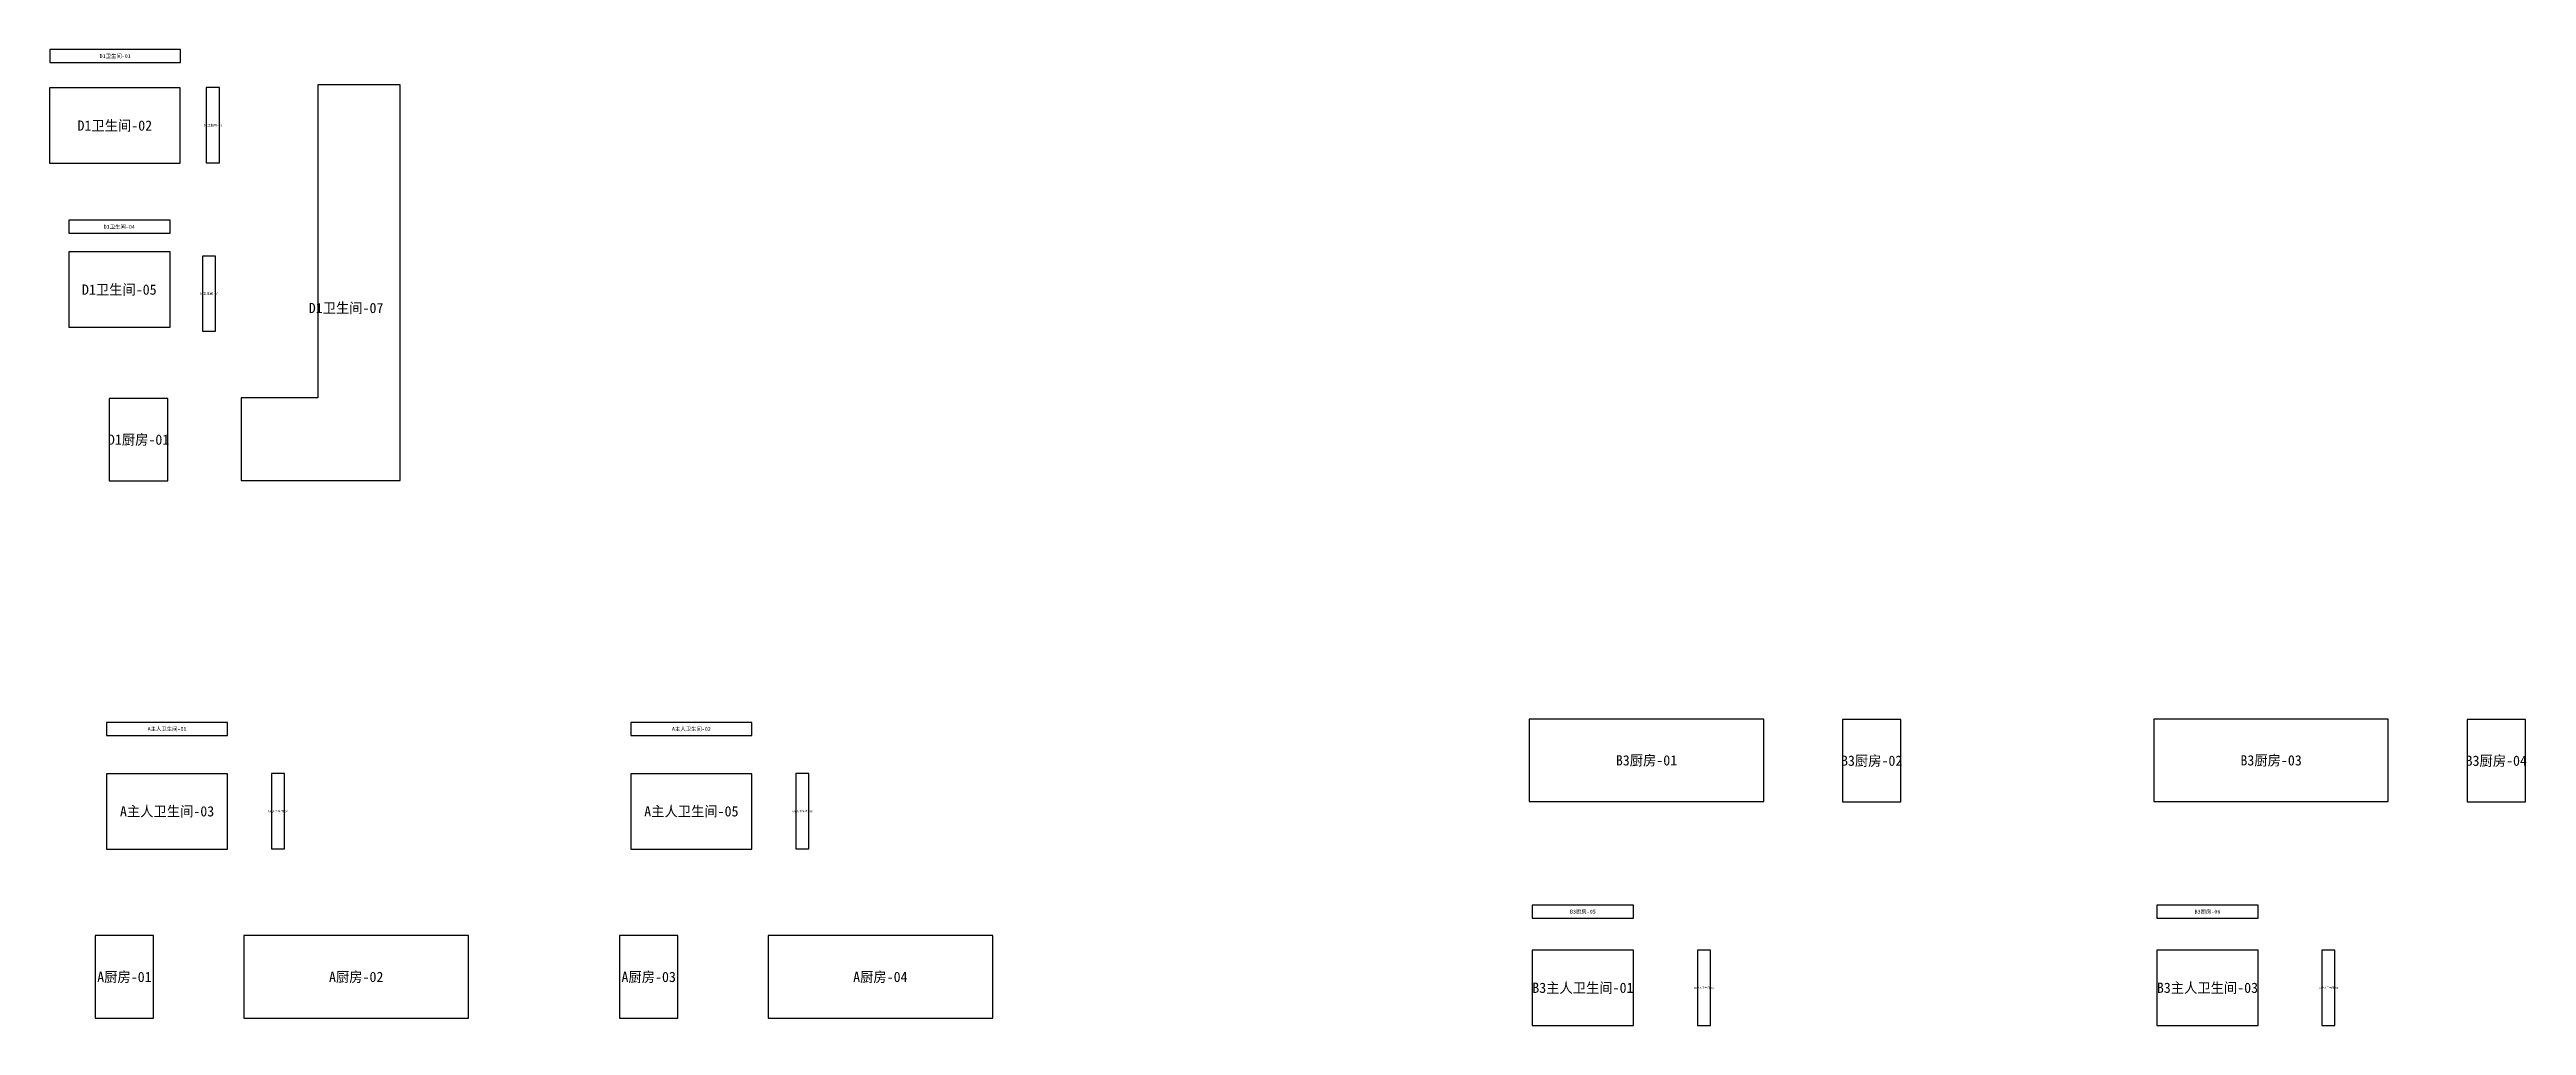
# Model space of a CAD drawing. Header units: inches. Extents: x 44145 to 132907, y -98283 to 21892.
# Drawn here: x 44375 to 63759, y 14254 to 21892 of the extents above; entities that cross this region are included whole.
import ezdxf
from ezdxf.enums import TextEntityAlignment as Align

# ---------------------------------------------------------------- set-up
doc = ezdxf.new("R2010")
doc.units = ezdxf.units.IN
doc.layers.add('NUMBERS', color=7, linetype='Continuous')
doc.layers.add('OUTER', color=7, linetype='Continuous')

msp = doc.modelspace()

# ---------------------------------------------------------------- texts
at = {"layer": 'NUMBERS'}
for s, height, p in [('D1卫生间-01', 30, (44889, 21841)), ('D1卫生间-02', 80, (44886, 21297)), ('D1卫生间-03', 17.6, (45653, 21299)), ('D1卫生间-04', 30, (44921, 20505)), ('D1卫生间-05', 80, (44921, 20013)), ('D1卫生间-06', 17.6, (45623, 19981)), ('D1卫生间-07', 80, (46696, 19869)), ('D1厨房-01', 80, (45072, 18839)), ('A主人卫生间-01', 30, (45295, 16575)), ('A主人卫生间-02', 30, (49398, 16575)), ('B3厨房-01', 80, (56873, 16329)), ('B3厨房-02', 80, (58635, 16326)), ('B3厨房-03', 80, (61761, 16329)), ('B3厨房-04', 80, (63523, 16326)), ('A主人卫生间-03', 80, (45295, 15930)), ('A主人卫生间-04', 15.7, (46163, 15930)), ('A主人卫生间-05', 80, (49398, 15930)), ('A主人卫生间-06', 15.7, (50266, 15930)), ('B3厨房-05', 30, (56375, 15145)), ('B3厨房-06', 30, (61263, 15145)), ('A厨房-01', 80, (44961, 14634)), ('A厨房-02', 80, (46775, 14634)), ('A厨房-03', 80, (49064, 14634)), ('A厨房-04', 80, (50877, 14634)), ('B3主人卫生间-01', 80, (56375, 14549)), ('B3主人卫生间-02', 14.1, (57322, 14549)), ('B3主人卫生间-03', 80, (61263, 14549)), ('B3主人卫生间-04', 14.1, (62210, 14549))]:
    msp.add_text(s, height=height, dxfattribs=at).set_placement(p, align=Align.MIDDLE_CENTER)

# ---------------------------------------------------------------- linework, layer by layer
at = {"layer": 'OUTER'}
for points in [[(44377, 21790), (45400, 21790), (45400, 21892), (44377, 21892), (44377, 21790)], [(44375, 21003), (45397, 21003), (45397, 21591), (44375, 21591), (44375, 21003)], [(45602, 21005), (45704, 21005), (45704, 21594), (45602, 21594), (45602, 21005)], [(47120, 18520), (47120, 21594), (47120, 21616), (46475, 21616), (46475, 21594), (46475, 19165), (45874, 19165), (45874, 18520), (47120, 18520)], [(44525, 20455), (45318, 20455), (45318, 20556), (44525, 20556), (44525, 20455)], [(44525, 19719), (45318, 19719), (45318, 20308), (44525, 20308), (44525, 19719)], [(45572, 19687), (45674, 19687), (45674, 20276), (45572, 20276), (45572, 19687)], [(44843, 18516), (45301, 18516), (45301, 19161), (44843, 19161), (44843, 18516)], [(44822, 16524), (45768, 16524), (45768, 16626), (44822, 16626), (44822, 16524)], [(48925, 16524), (49871, 16524), (49871, 16626), (48925, 16626), (48925, 16524)], [(55955, 16007), (57790, 16007), (57790, 16651), (55955, 16651), (55955, 16007)], [(58407, 16003), (58864, 16003), (58864, 16648), (58407, 16648), (58407, 16003)], [(60843, 16007), (62678, 16007), (62678, 16651), (60843, 16651), (60843, 16007)], [(63295, 16003), (63752, 16003), (63752, 16648), (63295, 16648), (63295, 16003)], [(44822, 15635), (45768, 15635), (45768, 16224), (44822, 16224), (44822, 15635)], [(46113, 15636), (46214, 15636), (46214, 16225), (46113, 16225), (46113, 15636)], [(48925, 15635), (49871, 15635), (49871, 16224), (48925, 16224), (48925, 15635)], [(50215, 15636), (50317, 15636), (50317, 16225), (50215, 16225), (50215, 15636)], [(55978, 15094), (56772, 15094), (56772, 15196), (55978, 15196), (55978, 15094)], [(60866, 15094), (61660, 15094), (61660, 15196), (60866, 15196), (60866, 15094)], [(44733, 14312), (45190, 14312), (45190, 14957), (44733, 14957), (44733, 14312)], [(45895, 14312), (47654, 14312), (47654, 14957), (45895, 14957), (45895, 14312)], [(48835, 14312), (49292, 14312), (49292, 14957), (48835, 14957), (48835, 14312)], [(49998, 14312), (51757, 14312), (51757, 14957), (49998, 14957), (49998, 14312)], [(55978, 14254), (56772, 14254), (56772, 14843), (55978, 14843), (55978, 14254)], [(57271, 14254), (57373, 14254), (57373, 14843), (57271, 14843), (57271, 14254)], [(60866, 14254), (61660, 14254), (61660, 14843), (60866, 14843), (60866, 14254)], [(62159, 14254), (62261, 14254), (62261, 14843), (62159, 14843), (62159, 14254)]]:
    msp.add_lwpolyline(points, dxfattribs=at)

msp.set_redraw_order([(e.dxf.handle, doc.entitydb.next_handle()) for e in msp.query("TEXT MTEXT ATTDEF DIMENSION ARC_DIMENSION")])  # texts and dimensions are drawn at this point

doc.saveas('drawing.dxf')
